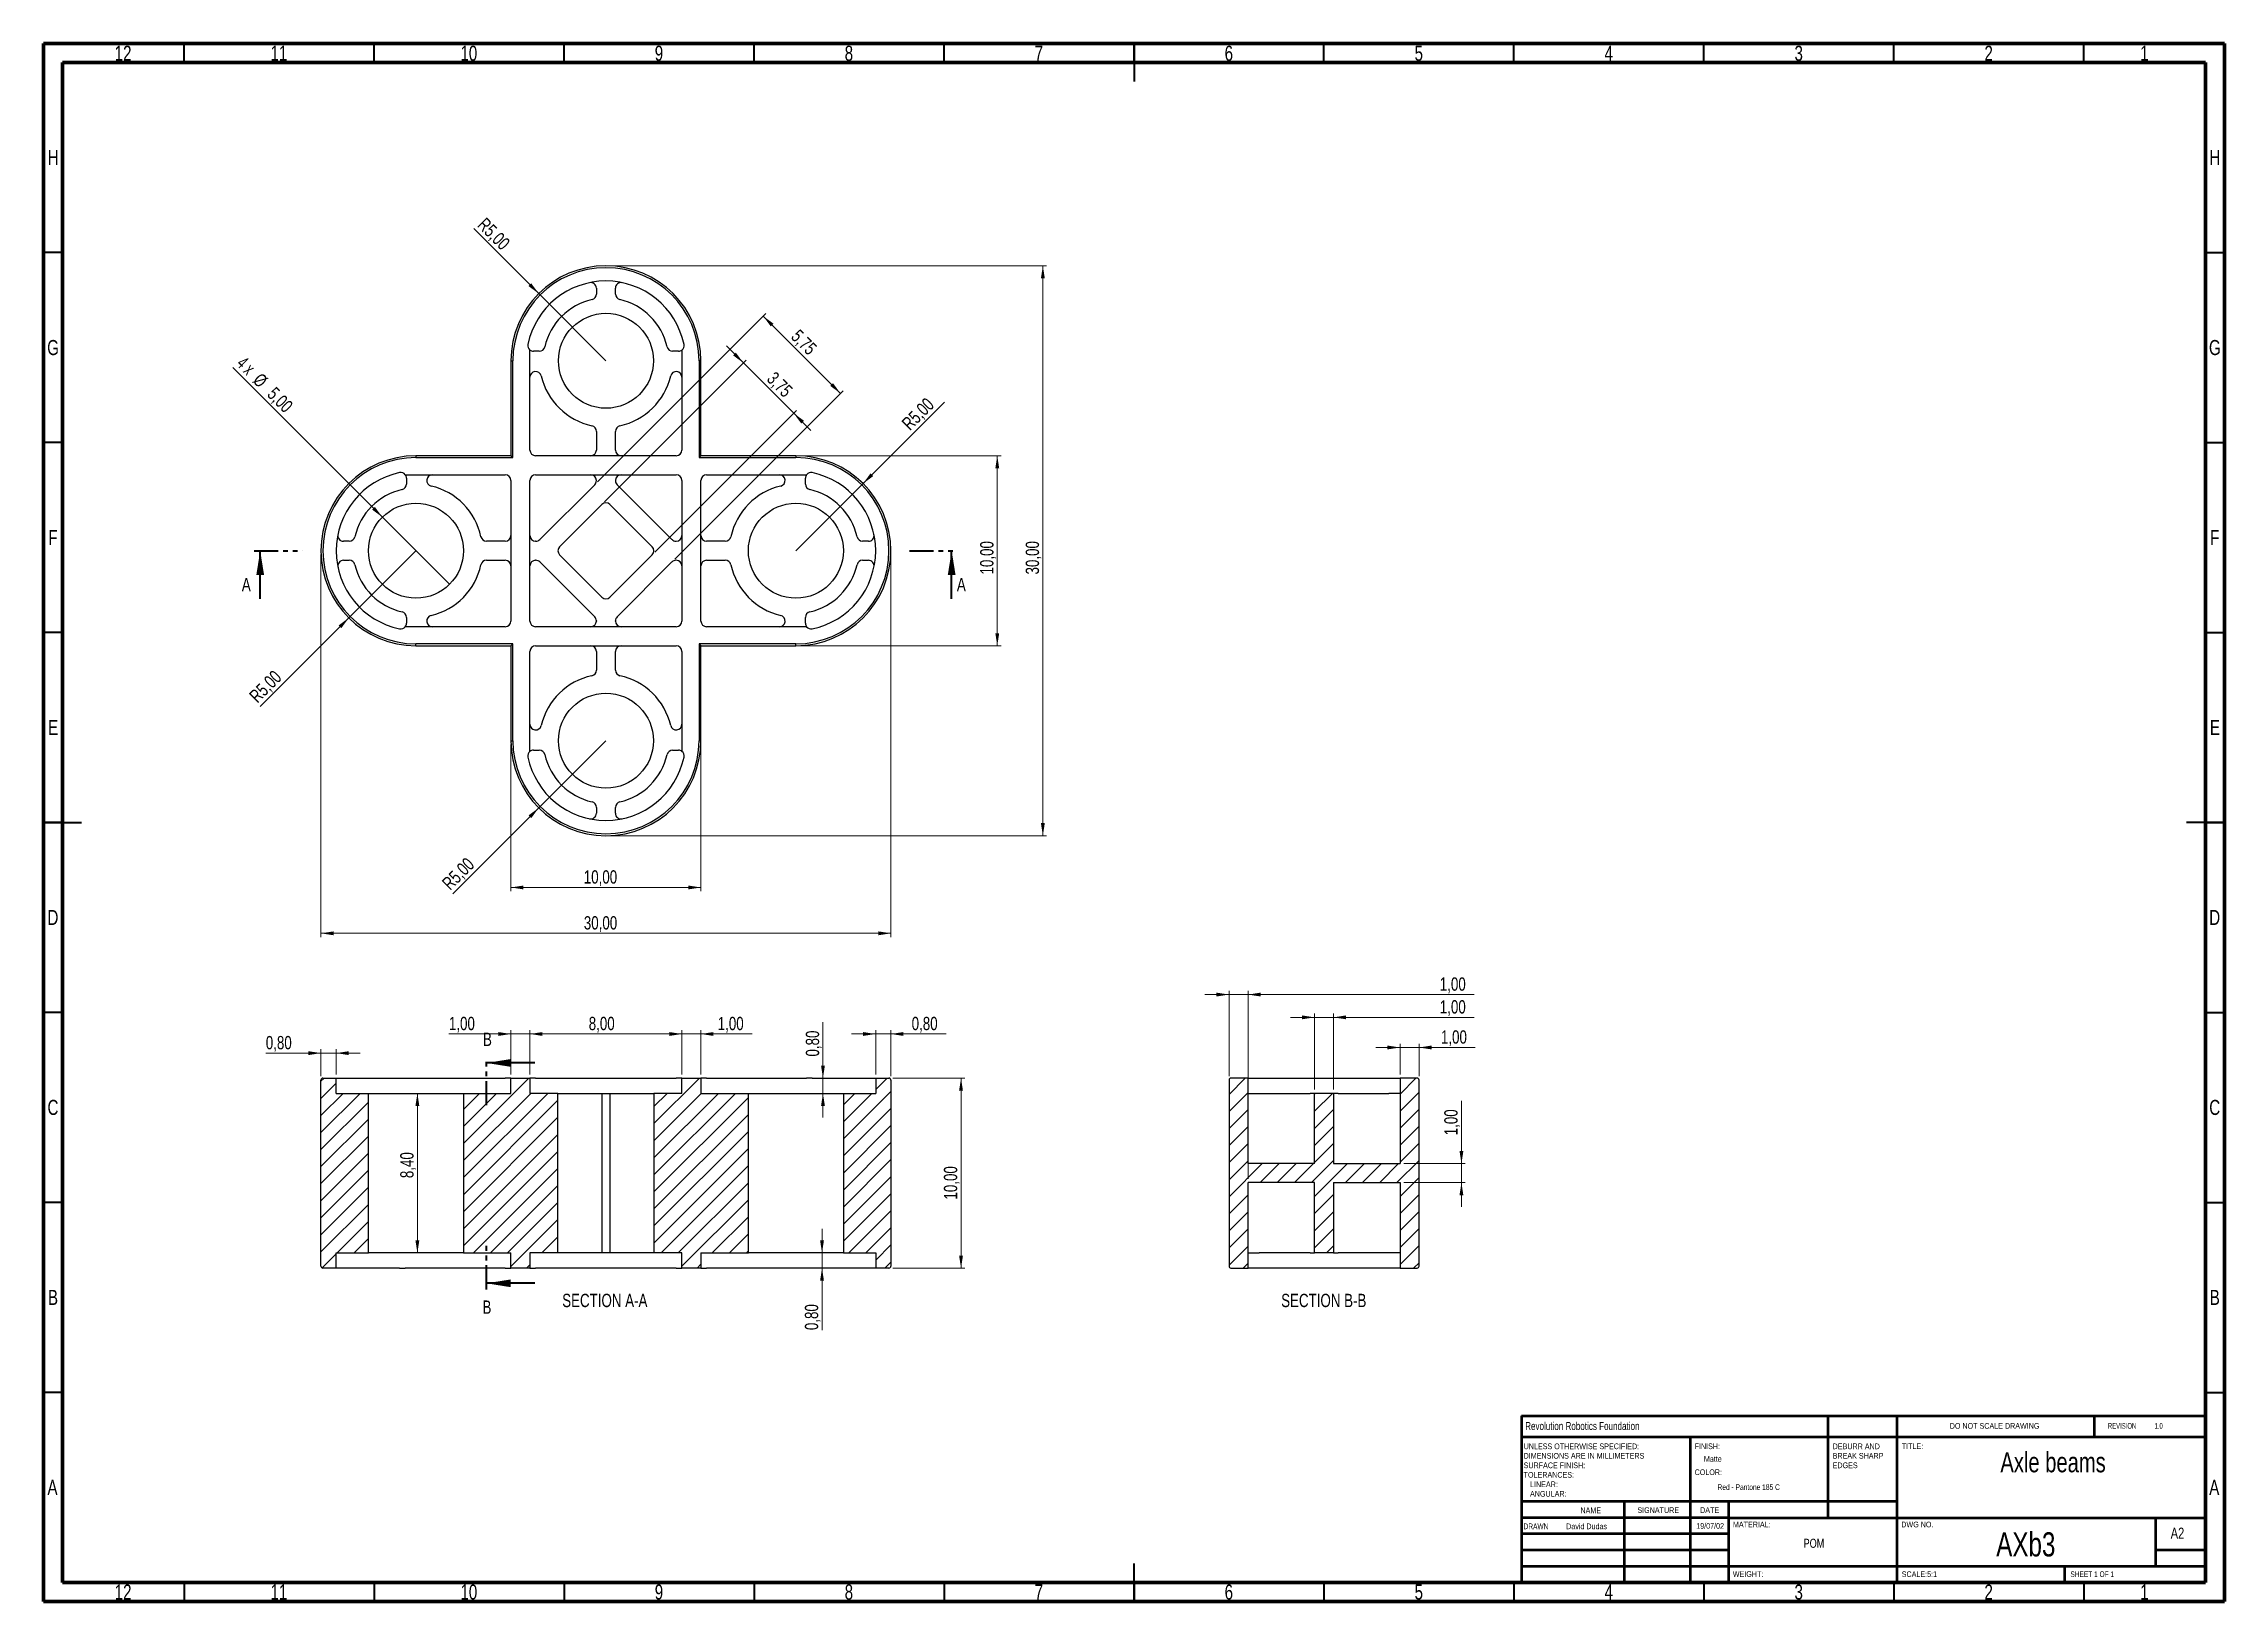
# Model space of a CAD drawing. Header units: millimetres. Extents: x 15 to 589, y 5 to 415.
import ezdxf

# ---------------------------------------------------------------- set-up
doc = ezdxf.new("R2010")
doc.units = ezdxf.units.MM
doc.linetypes.add('PHANTOM', pattern=[12.7, 6.35, -1.27, 1.27, -1.27, 1.27, -1.27])
doc.styles.add('SLDTEXTSTYLE0', font='TXT', dxfattribs={"width": 0.75})
doc.styles.add('SLDTEXTSTYLE1', font='TXT', dxfattribs={"width": 0.686449})
doc.styles.add('SLDTEXTSTYLE2', font='TXT', dxfattribs={"width": 0.625})
doc.styles.add('SLDTEXTSTYLE3', font='TXT', dxfattribs={"width": 0.6875})
doc.styles.add('SLDTEXTSTYLE4', font='TXT', dxfattribs={"width": 0.697368})
doc.styles.add('SLDTEXTSTYLE5', font='TXT', dxfattribs={"width": 0.666667})
doc.dimstyles.new('SLDDIMSTYLE0', dxfattribs={"dimtxt": 3.5, "dimasz": 3.302, "dimexe": 0, "dimexo": 0.0625, "dimgap": 0.875, "dimtad": 1, "dimlfac": 0.2, "dimrnd": 1e-09, "dimzin": 12, "dimdsep": 46, "dimtxsty": 'SLDTEXTSTYLE0', "dimsah": 1, "dimcen": 0.09, "dimadec": 0, "dimazin": 3, "dimtfac": 1, "dimtofl": 0, "dimtmove": 0, "dimatfit": 3, "dimfxl": 0, "dimfrac": 2, "dimtolj": 1, "dimtzin": 12, "dimarcsym": 0})
doc.dimstyles.new('SLDDIMSTYLE1', dxfattribs={"dimtxt": 3.5, "dimasz": 3.302, "dimexe": 0, "dimexo": 0.0625, "dimgap": 0.875, "dimtad": 1, "dimlfac": 0.2, "dimrnd": 1e-09, "dimzin": 12, "dimdsep": 46, "dimtxsty": 'SLDTEXTSTYLE0', "dimblk1": 'NONE', "dimsah": 1, "dimcen": 0, "dimadec": 0, "dimazin": 3, "dimtfac": 1, "dimtmove": 0, "dimatfit": 3, "dimldrblk": 'NONE', "dimfxl": 0, "dimfrac": 2, "dimtolj": 1, "dimtzin": 12, "dimarcsym": 0})
doc.dimstyles.new('SLDDIMSTYLE2', dxfattribs={"dimtxt": 3.5, "dimasz": 3.302, "dimexe": 0, "dimexo": 0.0625, "dimgap": 0.875, "dimtad": 1, "dimlfac": 0.2, "dimrnd": 1e-09, "dimzin": 12, "dimdsep": 46, "dimtxsty": 'SLDTEXTSTYLE0', "dimsah": 1, "dimcen": 0, "dimadec": 0, "dimazin": 3, "dimtfac": 1, "dimtofl": 0, "dimtmove": 0, "dimatfit": 3, "dimfxl": 0, "dimfrac": 2, "dimtolj": 1, "dimtzin": 12, "dimarcsym": 0})
doc.dimstyles.new('SLDDIMSTYLE3', dxfattribs={"dimtxt": 3.5, "dimasz": 3.302, "dimexe": 0, "dimexo": 0.0625, "dimgap": 0.875, "dimtad": 1, "dimlfac": 0.2, "dimrnd": 1e-09, "dimzin": 12, "dimdsep": 46, "dimtxsty": 'SLDTEXTSTYLE0', "dimsah": 1, "dimcen": 0.09, "dimadec": 0, "dimazin": 3, "dimtfac": 1, "dimtmove": 0, "dimatfit": 0, "dimfxl": 0, "dimfrac": 2, "dimtolj": 1, "dimtzin": 12, "dimarcsym": 0})
doc.dimstyles.new('SLDDIMSTYLE4', dxfattribs={"dimtxt": 3.5, "dimasz": 3.302, "dimexe": 0, "dimexo": 0.0625, "dimgap": 0.875, "dimtad": 1, "dimlfac": 0.2, "dimrnd": 1e-09, "dimdsep": 46, "dimtxsty": 'SLDTEXTSTYLE0', "dimsah": 1, "dimcen": 0.09, "dimadec": 0, "dimazin": 2, "dimtfac": 1, "dimtmove": 0, "dimatfit": 0, "dimfxl": 0, "dimfrac": 2, "dimtolj": 1, "dimtzin": 12, "dimarcsym": 0})

msp = doc.modelspace()

# ---------------------------------------------------------------- texts
at = {"color": 7, "linetype": 'Continuous', "lineweight": 0}
for s, insert, char_height, attachment_point, style in [('12', (35.92, 414.449), 3.9687, 2, 'SLDTEXTSTYLE0'), ('11', (76.92, 414.449), 3.9687, 2, 'SLDTEXTSTYLE0'), ('10', (126.92, 414.449), 3.9687, 2, 'SLDTEXTSTYLE0'), ('9', (176.96, 414.449), 3.969, 2, 'SLDTEXTSTYLE0'), ('8', (226.96, 414.449), 3.969, 2, 'SLDTEXTSTYLE0'), ('7', (276.96, 414.449), 3.969, 2, 'SLDTEXTSTYLE0'), ('6', (326.96, 414.449), 3.969, 2, 'SLDTEXTSTYLE0'), ('5', (376.96, 414.449), 3.969, 2, 'SLDTEXTSTYLE0'), ('4', (426.96, 414.449), 3.969, 2, 'SLDTEXTSTYLE0'), ('3', (476.96, 414.449), 3.969, 2, 'SLDTEXTSTYLE0'), ('2', (526.96, 414.449), 3.969, 2, 'SLDTEXTSTYLE0'), ('1', (567.96, 414.449), 3.969, 2, 'SLDTEXTSTYLE0'), ('H', (17.49, 386.993), 3.969, 2, 'SLDTEXTSTYLE0'), ('H', (586.49, 386.993), 3.969, 2, 'SLDTEXTSTYLE0'), ('G', (17.487, 336.993), 3.969, 2, 'SLDTEXTSTYLE0'), ('G', (586.487, 336.993), 3.969, 2, 'SLDTEXTSTYLE0'), ('F', (17.458, 286.993), 3.969, 2, 'SLDTEXTSTYLE0'), ('F', (586.458, 286.993), 3.969, 2, 'SLDTEXTSTYLE0'), ('E', (17.508, 236.993), 3.969, 2, 'SLDTEXTSTYLE0'), ('E', (586.508, 236.993), 3.969, 2, 'SLDTEXTSTYLE0'), ('D', (17.453, 186.993), 3.969, 2, 'SLDTEXTSTYLE0'), ('D', (586.453, 186.993), 3.969, 2, 'SLDTEXTSTYLE0'), ('C', (17.459, 136.993), 3.969, 2, 'SLDTEXTSTYLE0'), ('C', (586.459, 136.993), 3.969, 2, 'SLDTEXTSTYLE0'), ('B', (17.471, 86.993), 3.969, 2, 'SLDTEXTSTYLE0'), ('B', (586.471, 86.993), 3.969, 2, 'SLDTEXTSTYLE0'), ('SECTION A-A', (162.714, 85.951), 3.5, 2, 'SLDTEXTSTYLE0'), ('SECTION B-B', (351.95, 85.951), 3.5, 2, 'SLDTEXTSTYLE0'), ('Revolution Robotics Foundation', (404.963, 52.212), 2.11667, 1, 'SLDTEXTSTYLE0'), ('DO NOT SCALE DRAWING', (516.715, 51.937), 1.5, 1, 'SLDTEXTSTYLE0'), ('REVISION           1.0', (558.327, 51.937), 1.5, 1, 'SLDTEXTSTYLE2'), ('FINISH:', (449.564, 46.566), 1.5, 1, 'SLDTEXTSTYLE0'), ('TITLE:', (504.09, 46.576), 1.5, 1, 'SLDTEXTSTYLE0'), ('Matte', (452.005, 43.238), 1.4986, 1, 'SLDTEXTSTYLE0'), ('Axle beams', (543.906, 44.266), 5.2917, 2, 'SLDTEXTSTYLE0'), ('A', (17.34, 36.993), 3.969, 2, 'SLDTEXTSTYLE0'), ('COLOR:', (449.564, 39.742), 1.5, 1, 'SLDTEXTSTYLE0'), ('Red - Pantone 185 C', (463.792, 35.826), 1.4986, 2, 'SLDTEXTSTYLE4'), ('A', (586.34, 36.993), 3.969, 2, 'SLDTEXTSTYLE0'), ('NAME', (419.506, 29.716), 1.5, 1, 'SLDTEXTSTYLE0'), ('SIGNATURE', (434.494, 29.776), 1.5, 1, 'SLDTEXTSTYLE0'), ('DATE', (451.008, 29.776), 1.5, 1, 'SLDTEXTSTYLE0'), ('DRAWN', (404.554, 25.505), 1.5, 1, 'SLDTEXTSTYLE1'), ('David Dudas', (421.125, 25.503), 1.4986, 2, 'SLDTEXTSTYLE0'), ('19/07/02', (453.647, 25.603), 1.4986, 2, 'SLDTEXTSTYLE0'), ('MATERIAL:', (459.646, 25.986), 1.5, 1, 'SLDTEXTSTYLE0'), ('DWG NO.', (503.953, 25.986), 1.5, 1, 'SLDTEXTSTYLE0'), ('AXb3', (536.736, 23.181), 6.35, 2, 'SLDTEXTSTYLE0'), ('A2', (574.871, 24.406), 2.9104, 1, 'SLDTEXTSTYLE0'), ('POM', (480.966, 21.486), 2.3813, 2, 'SLDTEXTSTYLE0'), ('WEIGHT:', (459.618, 12.949), 1.4986, 1, 'SLDTEXTSTYLE0'), ('SCALE:5:1', (504.074, 12.9), 1.5, 1, 'SLDTEXTSTYLE0'), ('SHEET 1 OF 1', (548.478, 12.9), 1.5, 1, 'SLDTEXTSTYLE3'), ('12', (35.92, 9.449), 3.9687, 2, 'SLDTEXTSTYLE0'), ('11', (76.92, 9.449), 3.9687, 2, 'SLDTEXTSTYLE0'), ('10', (126.92, 9.449), 3.9687, 2, 'SLDTEXTSTYLE0'), ('9', (176.96, 9.449), 3.969, 2, 'SLDTEXTSTYLE0'), ('8', (226.96, 9.449), 3.969, 2, 'SLDTEXTSTYLE0'), ('7', (276.96, 9.449), 3.969, 2, 'SLDTEXTSTYLE0'), ('6', (326.96, 9.449), 3.969, 2, 'SLDTEXTSTYLE0'), ('5', (376.96, 9.449), 3.969, 2, 'SLDTEXTSTYLE0'), ('4', (426.96, 9.449), 3.969, 2, 'SLDTEXTSTYLE0'), ('3', (476.96, 9.449), 3.969, 2, 'SLDTEXTSTYLE0'), ('2', (526.96, 9.449), 3.969, 2, 'SLDTEXTSTYLE0'), ('1', (567.96, 9.449), 3.969, 2, 'SLDTEXTSTYLE0')]:
    msp.add_mtext(s, dxfattribs=dict(at, insert=insert, char_height=char_height, attachment_point=attachment_point, style=style))
at = {"color": 7, "linetype": 'Continuous', "char_height": 3.5, "attachment_point": 1, "style": 'SLDTEXTSTYLE0'}
for s, insert in [('A', (67.178, 274.382)), ('A', (255.387, 274.382)), ('B', (130.654, 154.674)), ('B', (130.52, 84.194))]:
    msp.add_mtext(s, dxfattribs=dict(at, insert=insert))

# ---------------------------------------------------------------- blocks, each defined once
blk = doc.blocks.new('SW_NOTE_0')
at = {"color": 0, "linetype": 'Continuous', "lineweight": 0, "char_height": 1.5, "attachment_point": 1, "style": 'SLDTEXTSTYLE0'}
for s, insert in [('UNLESS OTHERWISE SPECIFIED:', (0, 1.93)), ('TOLERANCES:', (0, -5.57)), ('SURFACE FINISH:', (0, -3.07)), ('DIMENSIONS ARE IN MILLIMETERS', (0, -0.57)), ('ANGULAR:', (1.69, -10.57)), ('LINEAR:', (1.69, -8.07))]:
    blk.add_mtext(s, dxfattribs=dict(at, insert=insert))
blk = doc.blocks.new('SW_NOTE_0_1')
at = {"color": 0, "linetype": 'Continuous', "lineweight": 0, "char_height": 1.5, "attachment_point": 1, "style": 'SLDTEXTSTYLE0'}
for s, insert in [('DEBURR AND', (0, 1.93)), ('BREAK SHARP', (0, -0.57)), ('EDGES', (0, -3.07))]:
    blk.add_mtext(s, dxfattribs=dict(at, insert=insert))
blk = doc.blocks.new('_D')
at = {"color": 7, "linetype": 'Continuous', "lineweight": 0}
for p, q in [((164.01, 356.53), (279.01, 356.53)), ((278.01, 356.53), (278.01, 206.53)), ((164.01, 206.53), (279.01, 206.53))]:
    blk.add_line(p, q, dxfattribs=at)
at = {"color": 7, "linetype": 'Continuous', "lineweight": 18}
for points in [[(278.01, 356.53), (277.5, 353.22), (278.52, 353.22)], [(278.01, 206.53), (278.52, 209.83), (277.5, 209.83)]]:
    blk.add_solid(points, dxfattribs=at)
at = {"color": 7, "linetype": 'Continuous', "lineweight": 18, "insert": (273.5, 275.28), "char_height": 3.5, "attachment_point": 1, "rotation": 90, "style": 'SLDTEXTSTYLE0'}
blk.add_mtext('30,00', dxfattribs=at)
blk = doc.blocks.new('_D_1')
at = {"color": 7, "linetype": 'Continuous', "lineweight": 0}
for p, q in [((88.01, 280.53), (88.01, 179.83)), ((238.01, 280.53), (238.01, 179.83)), ((88.01, 180.83), (238.01, 180.83))]:
    blk.add_line(p, q, dxfattribs=at)
at = {"color": 7, "linetype": 'Continuous', "lineweight": 18}
for points in [[(88.01, 180.83), (91.31, 180.32), (91.31, 181.34)], [(238.01, 180.83), (234.71, 181.34), (234.71, 180.32)]]:
    blk.add_solid(points, dxfattribs=at)
at = {"color": 7, "linetype": 'Continuous', "lineweight": 18, "insert": (157.19, 185.34), "char_height": 3.5, "attachment_point": 1, "style": 'SLDTEXTSTYLE0'}
blk.add_mtext('30,00', dxfattribs=at)
blk = doc.blocks.new('_D_2')
at = {"color": 7, "linetype": 'Continuous', "lineweight": 0}
for p, q in [((214.01, 306.53), (267.01, 306.53)), ((266.01, 306.53), (266.01, 256.53)), ((214.01, 256.53), (267.01, 256.53))]:
    blk.add_line(p, q, dxfattribs=at)
at = {"color": 7, "linetype": 'Continuous', "lineweight": 18}
for points in [[(266.01, 306.53), (265.5, 303.22), (266.52, 303.22)], [(266.01, 256.53), (266.52, 259.83), (265.5, 259.83)]]:
    blk.add_solid(points, dxfattribs=at)
at = {"color": 7, "linetype": 'Continuous', "lineweight": 18, "insert": (261.5, 275.28), "char_height": 3.5, "attachment_point": 1, "rotation": 90, "style": 'SLDTEXTSTYLE0'}
blk.add_mtext('10,00', dxfattribs=at)
blk = doc.blocks.new('_D_3')
at = {"color": 7, "linetype": 'Continuous', "lineweight": 0}
for p, q in [((138.01, 230.53), (138.01, 191.9)), ((188.01, 230.53), (188.01, 191.9)), ((138.01, 192.9), (188.01, 192.9))]:
    blk.add_line(p, q, dxfattribs=at)
at = {"color": 7, "linetype": 'Continuous', "lineweight": 18}
for points in [[(138.01, 192.9), (141.31, 192.4), (141.31, 193.41)], [(188.01, 192.9), (184.71, 193.41), (184.71, 192.4)]]:
    blk.add_solid(points, dxfattribs=at)
at = {"color": 7, "linetype": 'Continuous', "lineweight": 18, "insert": (157.18, 197.42), "char_height": 3.5, "attachment_point": 1, "style": 'SLDTEXTSTYLE0'}
blk.add_mtext('10,00', dxfattribs=at)
blk = doc.blocks.new('_D_4')
at = {"color": 7, "linetype": 'Continuous', "lineweight": 0}
for q in [(64.8, 329.73), (121.85, 272.69)]:
    blk.add_line((104.17, 290.36), q, dxfattribs=at)
at = {"color": 7, "linetype": 'Continuous', "lineweight": 18}
blk.add_solid([(104.17, 290.36), (102.19, 293.06), (101.47, 292.34)], dxfattribs=at)
at = {"color": 7, "linetype": 'Continuous', "lineweight": 18, "char_height": 3.5, "attachment_point": 1, "rotation": 315}
for s, insert, style in [('4 x', (68.03, 332.95), 'SLDTEXTSTYLE5'), ('%%c', (72.32, 328.59), 'SLDTEXTSTYLE0'), ('5,00', (76.09, 324.89), 'SLDTEXTSTYLE0')]:
    blk.add_mtext(s, dxfattribs=dict(at, insert=insert, style=style))
blk = doc.blocks.new('_None')
blk = doc.blocks.new('_D_5')
at = {"color": 7, "linetype": 'Continuous', "lineweight": 0}
for q in [(128.23, 366.3), (163.01, 331.53)]:
    blk.add_line((145.33, 349.2), q, dxfattribs=at)
at = {"color": 7, "linetype": 'Continuous', "lineweight": 18}
blk.add_solid([(145.33, 349.2), (143.35, 351.9), (142.64, 351.18)], dxfattribs=at)
at = {"color": 7, "linetype": 'Continuous', "lineweight": 18, "insert": (131.42, 369.49), "char_height": 3.5, "attachment_point": 1, "rotation": 315, "style": 'SLDTEXTSTYLE0'}
blk.add_mtext('R5,00', dxfattribs=at)
blk = doc.blocks.new('_D_6')
at = {"color": 7, "linetype": 'Continuous', "lineweight": 0}
for q in [(113.01, 281.53), (72.01, 240.53)]:
    blk.add_line((95.33, 263.85), q, dxfattribs=at)
at = {"color": 7, "linetype": 'Continuous', "lineweight": 18}
blk.add_solid([(95.33, 263.85), (92.64, 261.87), (93.35, 261.15)], dxfattribs=at)
at = {"color": 7, "linetype": 'Continuous', "lineweight": 18, "insert": (68.82, 243.72), "char_height": 3.5, "attachment_point": 1, "rotation": 45, "style": 'SLDTEXTSTYLE0'}
blk.add_mtext('R5,00', dxfattribs=at)
blk = doc.blocks.new('_D_7')
at = {"color": 7, "linetype": 'Continuous', "lineweight": 0}
for q in [(163.01, 231.53), (122.74, 191.26)]:
    blk.add_line((145.33, 213.85), q, dxfattribs=at)
at = {"color": 7, "linetype": 'Continuous', "lineweight": 18}
blk.add_solid([(145.33, 213.85), (142.64, 211.87), (143.35, 211.15)], dxfattribs=at)
at = {"color": 7, "linetype": 'Continuous', "lineweight": 18, "insert": (119.55, 194.44), "char_height": 3.5, "attachment_point": 1, "rotation": 45, "style": 'SLDTEXTSTYLE0'}
blk.add_mtext('R5,00', dxfattribs=at)
blk = doc.blocks.new('_D_8')
at = {"color": 7, "linetype": 'Continuous', "lineweight": 0}
for q in [(252.15, 320.67), (213.01, 281.53)]:
    blk.add_line((230.68, 299.2), q, dxfattribs=at)
at = {"color": 7, "linetype": 'Continuous', "lineweight": 18}
blk.add_solid([(230.68, 299.2), (233.38, 301.18), (232.66, 301.9)], dxfattribs=at)
at = {"color": 7, "linetype": 'Continuous', "lineweight": 18, "insert": (240.56, 315.46), "char_height": 3.5, "attachment_point": 1, "rotation": 45, "style": 'SLDTEXTSTYLE0'}
blk.add_mtext('R5,00', dxfattribs=at)
blk = doc.blocks.new('_D_9')
at = {"color": 7, "linetype": 'Continuous', "lineweight": 0}
for p, q in [((199.19, 330.96), (194.7, 335.45)), ((162.65, 294.43), (199.89, 331.67)), ((199.19, 330.96), (212.44, 317.7)), ((175.91, 281.17), (213.15, 318.41)), ((212.44, 317.7), (216.93, 313.21))]:
    blk.add_line(p, q, dxfattribs=at)
at = {"color": 7, "linetype": 'Continuous', "lineweight": 18}
for points in [[(199.19, 330.96), (197.21, 333.66), (196.49, 332.94)], [(212.44, 317.7), (214.42, 315.01), (215.14, 315.73)]]:
    blk.add_solid(points, dxfattribs=at)
at = {"color": 7, "linetype": 'Continuous', "lineweight": 18, "insert": (207.59, 328.94), "char_height": 3.5, "attachment_point": 1, "rotation": 315, "style": 'SLDTEXTSTYLE0'}
blk.add_mtext('3,75', dxfattribs=at)
blk = doc.blocks.new('_D_10')
at = {"color": 7, "linetype": 'Continuous', "lineweight": 0}
for p, q in [((160.77, 299.62), (205.12, 343.97)), ((204.42, 343.26), (224.75, 322.94)), ((181.1, 279.29), (225.45, 323.64))]:
    blk.add_line(p, q, dxfattribs=at)
at = {"color": 7, "linetype": 'Continuous', "lineweight": 18}
for points in [[(204.42, 343.26), (206.39, 340.57), (207.11, 341.29)], [(224.75, 322.94), (222.77, 325.63), (222.05, 324.91)]]:
    blk.add_solid(points, dxfattribs=at)
at = {"color": 7, "linetype": 'Continuous', "lineweight": 18, "insert": (213.98, 340.08), "char_height": 3.5, "attachment_point": 1, "rotation": 315, "style": 'SLDTEXTSTYLE0'}
blk.add_mtext('5,75', dxfattribs=at)
blk = doc.blocks.new('_D_11')
at = {"color": 7, "linetype": 'Continuous', "lineweight": 0}
for p, q in [((238.51, 142.71), (257.47, 142.71)), ((256.47, 142.71), (256.47, 92.71)), ((238.51, 92.71), (257.47, 92.71))]:
    blk.add_line(p, q, dxfattribs=at)
at = {"color": 7, "linetype": 'Continuous', "lineweight": 18}
for points in [[(256.47, 142.71), (255.96, 139.41), (256.98, 139.41)], [(256.47, 92.71), (256.98, 96.02), (255.96, 96.02)]]:
    blk.add_solid(points, dxfattribs=at)
at = {"color": 7, "linetype": 'Continuous', "lineweight": 18, "insert": (251.96, 110.76), "char_height": 3.5, "attachment_point": 1, "rotation": 90, "style": 'SLDTEXTSTYLE0'}
blk.add_mtext('10,00', dxfattribs=at)
blk = doc.blocks.new('_D_12')
at = {"color": 7, "linetype": 'Continuous', "lineweight": 0}
for p, q in [((220.13, 142.71), (220.13, 157.46)), ((216.82, 142.71), (221.13, 142.71)), ((220.13, 142.71), (220.13, 138.71)), ((220.13, 138.71), (220.13, 132.36))]:
    blk.add_line(p, q, dxfattribs=at)
at = {"color": 7, "linetype": 'Continuous', "lineweight": 18}
for points in [[(220.13, 142.71), (220.64, 146.02), (219.63, 146.02)], [(220.13, 138.71), (219.63, 135.41), (220.64, 135.41)]]:
    blk.add_solid(points, dxfattribs=at)
at = {"color": 7, "linetype": 'Continuous', "lineweight": 18, "insert": (215.62, 148.4), "char_height": 3.5, "attachment_point": 1, "rotation": 90, "style": 'SLDTEXTSTYLE0'}
blk.add_mtext('0,80', dxfattribs=at)
blk = doc.blocks.new('_D_13')
at = {"color": 7, "linetype": 'Continuous', "lineweight": 0}
for p, q in [((219.88, 96.71), (219.88, 103.06)), ((219.88, 96.71), (219.88, 92.71)), ((219.88, 92.71), (219.88, 76.4))]:
    blk.add_line(p, q, dxfattribs=at)
at = {"color": 7, "linetype": 'Continuous', "lineweight": 18}
for points in [[(219.88, 96.71), (220.39, 100.02), (219.38, 100.02)], [(219.88, 92.71), (219.38, 89.41), (220.39, 89.41)]]:
    blk.add_solid(points, dxfattribs=at)
at = {"color": 7, "linetype": 'Continuous', "lineweight": 18, "insert": (215.37, 76.4), "char_height": 3.5, "attachment_point": 1, "rotation": 90, "style": 'SLDTEXTSTYLE0'}
blk.add_mtext('0,80', dxfattribs=at)
blk = doc.blocks.new('_D_14')
at = {"color": 7, "linetype": 'Continuous', "lineweight": 0}
for p, q in [((101.51, 138.71), (114.38, 138.71)), ((113.38, 96.71), (113.38, 138.71)), ((101.51, 96.71), (114.38, 96.71))]:
    blk.add_line(p, q, dxfattribs=at)
at = {"color": 7, "linetype": 'Continuous', "lineweight": 18}
for points in [[(113.38, 138.71), (112.87, 135.41), (113.89, 135.41)], [(113.38, 96.71), (113.89, 100.02), (112.87, 100.02)]]:
    blk.add_solid(points, dxfattribs=at)
at = {"color": 7, "linetype": 'Continuous', "lineweight": 18, "insert": (108.87, 116.4), "char_height": 3.5, "attachment_point": 1, "rotation": 90, "style": 'SLDTEXTSTYLE0'}
blk.add_mtext('8,40', dxfattribs=at)
blk = doc.blocks.new('_D_15')
at = {"color": 7, "linetype": 'Continuous', "lineweight": 0}
for p, q in [((88.01, 149.3), (73.48, 149.3)), ((88.01, 143.21), (88.01, 150.3)), ((88.01, 149.3), (92.01, 149.3)), ((92.01, 143.71), (92.01, 150.3)), ((92.01, 149.3), (98.36, 149.3))]:
    blk.add_line(p, q, dxfattribs=at)
at = {"color": 7, "linetype": 'Continuous', "lineweight": 18}
for points in [[(88.01, 149.3), (84.71, 149.8), (84.71, 148.79)], [(92.01, 149.3), (95.31, 148.79), (95.31, 149.8)]]:
    blk.add_solid(points, dxfattribs=at)
at = {"color": 7, "linetype": 'Continuous', "lineweight": 18, "insert": (73.48, 153.81), "char_height": 3.5, "attachment_point": 1, "style": 'SLDTEXTSTYLE0'}
blk.add_mtext('0,80', dxfattribs=at)
blk = doc.blocks.new('_D_16')
at = {"color": 7, "linetype": 'Continuous', "lineweight": 0}
for p, q in [((143.01, 143.71), (143.01, 155.34)), ((183.01, 143.71), (183.01, 155.34)), ((143.01, 154.34), (183.01, 154.34))]:
    blk.add_line(p, q, dxfattribs=at)
at = {"color": 7, "linetype": 'Continuous', "lineweight": 18}
for points in [[(143.01, 154.34), (146.31, 153.83), (146.31, 154.84)], [(183.01, 154.34), (179.71, 154.84), (179.71, 153.83)]]:
    blk.add_solid(points, dxfattribs=at)
at = {"color": 7, "linetype": 'Continuous', "lineweight": 18, "insert": (158.48, 158.85), "char_height": 3.5, "attachment_point": 1, "style": 'SLDTEXTSTYLE0'}
blk.add_mtext('8,00', dxfattribs=at)
blk = doc.blocks.new('_D_17')
at = {"color": 7, "linetype": 'Continuous', "lineweight": 0}
for p, q in [((138.01, 143.71), (138.01, 155.34)), ((143.01, 143.71), (143.01, 155.34)), ((138.01, 154.34), (121.68, 154.34)), ((138.01, 154.34), (143.01, 154.34)), ((143.01, 154.34), (149.36, 154.34))]:
    blk.add_line(p, q, dxfattribs=at)
at = {"color": 7, "linetype": 'Continuous', "lineweight": 18}
for points in [[(138.01, 154.34), (134.71, 154.84), (134.71, 153.83)], [(143.01, 154.34), (146.31, 153.83), (146.31, 154.84)]]:
    blk.add_solid(points, dxfattribs=at)
at = {"color": 7, "linetype": 'Continuous', "lineweight": 18, "insert": (121.68, 158.85), "char_height": 3.5, "attachment_point": 1, "style": 'SLDTEXTSTYLE0'}
blk.add_mtext('1,00', dxfattribs=at)
blk = doc.blocks.new('_D_18')
at = {"color": 7, "linetype": 'Continuous', "lineweight": 0}
for p, q in [((183.01, 143.71), (183.01, 155.34)), ((188.01, 143.71), (188.01, 155.34)), ((183.01, 154.34), (176.66, 154.34)), ((183.01, 154.34), (188.01, 154.34)), ((188.01, 154.34), (201.48, 154.34))]:
    blk.add_line(p, q, dxfattribs=at)
at = {"color": 7, "linetype": 'Continuous', "lineweight": 18}
for points in [[(183.01, 154.34), (179.71, 154.84), (179.71, 153.83)], [(188.01, 154.34), (191.31, 153.83), (191.31, 154.84)]]:
    blk.add_solid(points, dxfattribs=at)
at = {"color": 7, "linetype": 'Continuous', "lineweight": 18, "insert": (192.43, 158.85), "char_height": 3.5, "attachment_point": 1, "style": 'SLDTEXTSTYLE0'}
blk.add_mtext('1,00', dxfattribs=at)
blk = doc.blocks.new('_D_19')
at = {"color": 7, "linetype": 'Continuous', "lineweight": 0}
for p, q in [((234.01, 143.71), (234.01, 155.34)), ((238.01, 143.21), (238.01, 155.34)), ((234.01, 154.34), (227.66, 154.34)), ((234.01, 154.34), (238.01, 154.34)), ((238.01, 154.34), (252.53, 154.34))]:
    blk.add_line(p, q, dxfattribs=at)
at = {"color": 7, "linetype": 'Continuous', "lineweight": 18}
for points in [[(234.01, 154.34), (230.71, 154.84), (230.71, 153.83)], [(238.01, 154.34), (241.31, 153.83), (241.31, 154.84)]]:
    blk.add_solid(points, dxfattribs=at)
at = {"color": 7, "linetype": 'Continuous', "lineweight": 18, "insert": (243.48, 158.85), "char_height": 3.5, "attachment_point": 1, "style": 'SLDTEXTSTYLE0'}
blk.add_mtext('0,80', dxfattribs=at)
blk = doc.blocks.new('_D_20')
at = {"color": 7, "linetype": 'Continuous', "lineweight": 0}
for p, q in [((372.02, 150.78), (365.67, 150.78)), ((372.02, 143.71), (372.02, 151.78)), ((372.02, 150.78), (377.02, 150.78)), ((377.02, 143.21), (377.02, 151.78)), ((377.02, 150.78), (391.84, 150.78))]:
    blk.add_line(p, q, dxfattribs=at)
at = {"color": 7, "linetype": 'Continuous', "lineweight": 18}
for points in [[(372.02, 150.78), (368.71, 151.29), (368.71, 150.28)], [(377.02, 150.78), (380.32, 150.28), (380.32, 151.29)]]:
    blk.add_solid(points, dxfattribs=at)
at = {"color": 7, "linetype": 'Continuous', "lineweight": 18, "insert": (382.79, 155.3), "char_height": 3.5, "attachment_point": 1, "style": 'SLDTEXTSTYLE0'}
blk.add_mtext('1,00', dxfattribs=at)
blk = doc.blocks.new('_D_21')
at = {"color": 7, "linetype": 'Continuous', "lineweight": 0}
for p, q in [((349.52, 158.71), (343.17, 158.71)), ((349.52, 139.71), (349.52, 159.71)), ((349.52, 158.71), (354.52, 158.71)), ((354.52, 139.71), (354.52, 159.71)), ((354.52, 158.71), (391.54, 158.71))]:
    blk.add_line(p, q, dxfattribs=at)
at = {"color": 7, "linetype": 'Continuous', "lineweight": 18}
for points in [[(349.52, 158.71), (346.21, 159.22), (346.21, 158.21)], [(354.52, 158.71), (357.82, 158.21), (357.82, 159.22)]]:
    blk.add_solid(points, dxfattribs=at)
at = {"color": 7, "linetype": 'Continuous', "lineweight": 18, "insert": (382.49, 163.23), "char_height": 3.5, "attachment_point": 1, "style": 'SLDTEXTSTYLE0'}
blk.add_mtext('1,00', dxfattribs=at)
blk = doc.blocks.new('_D_22')
at = {"color": 7, "linetype": 'Continuous', "lineweight": 0}
for p, q in [((327.02, 164.71), (320.67, 164.71)), ((327.02, 143.21), (327.02, 165.71)), ((327.02, 164.71), (332.02, 164.71)), ((332.02, 116.21), (332.02, 165.71)), ((332.02, 164.71), (391.54, 164.71))]:
    blk.add_line(p, q, dxfattribs=at)
at = {"color": 7, "linetype": 'Continuous', "lineweight": 18}
for points in [[(327.02, 164.71), (323.71, 165.22), (323.71, 164.21)], [(332.02, 164.71), (335.32, 164.21), (335.32, 165.22)]]:
    blk.add_solid(points, dxfattribs=at)
at = {"color": 7, "linetype": 'Continuous', "lineweight": 18, "insert": (382.49, 169.23), "char_height": 3.5, "attachment_point": 1, "style": 'SLDTEXTSTYLE0'}
blk.add_mtext('1,00', dxfattribs=at)
blk = doc.blocks.new('_D_23')
at = {"color": 7, "linetype": 'Continuous', "lineweight": 0}
for p, q in [((388.19, 120.21), (388.19, 136.73)), ((373.02, 120.21), (389.19, 120.21)), ((373.02, 115.21), (389.19, 115.21)), ((388.19, 120.21), (388.19, 115.21)), ((388.19, 115.21), (388.19, 108.86))]:
    blk.add_line(p, q, dxfattribs=at)
at = {"color": 7, "linetype": 'Continuous', "lineweight": 18}
for points in [[(388.19, 120.21), (388.69, 123.52), (387.68, 123.52)], [(388.19, 115.21), (387.68, 111.91), (388.69, 111.91)]]:
    blk.add_solid(points, dxfattribs=at)
at = {"color": 7, "linetype": 'Continuous', "lineweight": 18, "insert": (383.67, 127.68), "char_height": 3.5, "attachment_point": 1, "rotation": 90, "style": 'SLDTEXTSTYLE0'}
blk.add_mtext('1,00', dxfattribs=at)

# ---------------------------------------------------------------- dimensions: what is measured, and where the dimension line sits
at = {"color": 7, "linetype": 'Continuous', "lineweight": 18}
for center, mpoint, picture, middle in [((163.007, 331.526), (145.329, 349.203), '_D_5', (132.369, 362.164)), ((213.007, 281.526), (230.685, 299.203), '_D_8', (248.007, 316.526)), ((113.007, 281.526), (95.329, 263.848), '_D_6', (76.159, 244.678)), ((163.007, 231.526), (145.329, 213.848), '_D_7', (126.885, 195.404))]:
    dim = msp.add_radius_dim(center=center, mpoint=mpoint, dimstyle='SLDDIMSTYLE2', dxfattribs=at)
    dim.commit()
    dim.dimension.update_dxf_attribs({"geometry": picture, "text_midpoint": middle, "dimtype": 164})
for base, p1, p2, angle, dimstyle, picture, middle in [((278.007, 206.526), (163.007, 356.526), (163.007, 206.526), 90, 'SLDDIMSTYLE0', '_D', (278.007, 281.103)), ((224.746, 322.935), (160.068, 298.916), (180.397, 278.586), 315, 'SLDDIMSTYLE0', '_D_10', (213.991, 333.69)), ((212.444, 317.705), (161.946, 293.723), (175.205, 280.465), 315, 'SLDDIMSTYLE3', '_D_9', (207.604, 322.546)), ((266.007, 256.526), (213.007, 306.526), (213.007, 256.526), 90, 'SLDDIMSTYLE0', '_D_2', (266.007, 281.103)), ((220.134, 138.715), (215.818, 142.715), (230.557, 138.715), 90, 'SLDDIMSTYLE4', '_D_12', (220.134, 152.93)), ((113.383, 138.715), (100.507, 96.715), (100.507, 138.715), 90, 'SLDDIMSTYLE0', '_D_14', (113.383, 120.929)), ((256.47, 92.715), (237.507, 142.715), (237.507, 92.715), 90, 'SLDDIMSTYLE0', '_D_11', (256.47, 116.574)), ((388.186, 115.215), (372.017, 120.215), (372.017, 115.215), 90, 'SLDDIMSTYLE3', '_D_23', (388.186, 132.204)), ((219.884, 92.715), (230.557, 96.715), (213.007, 92.715), 90, 'SLDDIMSTYLE4', '_D_13', (219.884, 80.929))]:
    dim = msp.add_linear_dim(base=base, p1=p1, p2=p2, angle=angle, dimstyle=dimstyle, dxfattribs=at)
    dim.commit()
    dim.dimension.update_dxf_attribs({"geometry": picture, "text_midpoint": middle, "dimtype": 160})
dim = msp.add_diameter_dim_2p(p1=(121.846, 272.687), p2=(104.168, 290.365), text='4 x<>', dimstyle='SLDDIMSTYLE1', dxfattribs=at)
dim.commit()
dim.dimension.update_dxf_attribs({"geometry": '_D_4', "text_midpoint": (71.987, 322.546), "dimtype": 163})
for base, p1, p2, dimstyle, picture, middle in [((238.007, 180.829), (88.007, 281.526), (238.007, 281.526), 'SLDDIMSTYLE0', '_D_1', (163.007, 180.829)), ((188.007, 192.904), (138.007, 231.526), (188.007, 231.526), 'SLDDIMSTYLE0', '_D_3', (163.001, 192.904)), ((332.017, 164.715), (327.017, 142.215), (332.017, 115.215), 'SLDDIMSTYLE3', '_D_22', (387.017, 164.715)), ((354.517, 158.715), (349.517, 138.715), (354.517, 138.715), 'SLDDIMSTYLE3', '_D_21', (387.017, 158.715)), ((143.007, 154.336), (138.007, 142.715), (143.007, 142.715), 'SLDDIMSTYLE3', '_D_17', (126.206, 154.336)), ((183.007, 154.336), (143.007, 142.715), (183.007, 142.715), 'SLDDIMSTYLE0', '_D_16', (163.007, 154.336)), ((188.007, 154.336), (183.007, 142.715), (188.007, 142.715), 'SLDDIMSTYLE3', '_D_18', (196.954, 154.336)), ((238.007, 154.336), (234.007, 142.715), (238.007, 142.215), 'SLDDIMSTYLE4', '_D_19', (248.007, 154.336)), ((377.017, 150.785), (372.017, 142.715), (377.017, 142.215), 'SLDDIMSTYLE3', '_D_20', (387.315, 150.785)), ((92.007, 149.296), (88.007, 142.215), (92.007, 142.715), 'SLDDIMSTYLE4', '_D_15', (78.007, 149.296))]:
    dim = msp.add_linear_dim(base=base, p1=p1, p2=p2, dimstyle=dimstyle, dxfattribs=at)
    dim.commit()
    dim.dimension.update_dxf_attribs({"geometry": picture, "text_midpoint": middle, "dimtype": 160})

# ---------------------------------------------------------------- hatches: boundary and pattern name
at = {"linetype": 'Continuous', "lineweight": 18}
h = msp.add_hatch(dxfattribs=at)
h.set_pattern_fill('ANSI31', style=0)
edge = h.paths.add_edge_path(flags=0)
edge.add_line((88.007, 142.215), (88.007, 93.215))
edge.add_arc((88.507, 93.215), 0.5, 180, 270)
edge.add_line((88.507, 92.715), (92.007, 92.715))
edge.add_line((92.007, 92.715), (92.007, 96.715))
edge.add_line((92.007, 96.715), (100.507, 96.715))
edge.add_line((100.507, 96.715), (100.507, 138.715))
edge.add_line((100.507, 138.715), (92.007, 138.715))
edge.add_line((92.007, 138.715), (92.007, 142.715))
edge.add_line((92.007, 142.715), (88.507, 142.715))
edge.add_arc((88.507, 142.215), 0.5, 90, 180)
h = msp.add_hatch(dxfattribs=at)
h.set_pattern_fill('ANSI31', style=0)
h.paths.add_polyline_path([(138.007, 96.715), (138.007, 92.715), (143.007, 92.715), (143.007, 96.715), (150.37, 96.715), (150.37, 138.715), (143.007, 138.715), (143.007, 142.715), (138.007, 142.715), (138.007, 138.715), (125.507, 138.715), (125.507, 96.715)], flags=0)
h = msp.add_hatch(dxfattribs=at)
h.set_pattern_fill('ANSI31', style=0)
h.paths.add_polyline_path([(188.007, 96.715), (200.507, 96.715), (200.507, 138.715), (188.007, 138.715), (188.007, 142.715), (183.007, 142.715), (183.007, 138.715), (175.644, 138.715), (175.644, 96.715), (183.007, 96.715), (183.007, 92.715), (188.007, 92.715)], flags=0)
h = msp.add_hatch(dxfattribs=at)
h.set_pattern_fill('ANSI31', style=0)
edge = h.paths.add_edge_path(flags=0)
edge.add_line((234.007, 138.715), (225.507, 138.715))
edge.add_line((225.507, 138.715), (225.507, 96.715))
edge.add_line((225.507, 96.715), (234.007, 96.715))
edge.add_line((234.007, 96.715), (234.007, 92.715))
edge.add_line((234.007, 92.715), (237.507, 92.715))
edge.add_arc((237.507, 93.215), 0.5, 270, 360)
edge.add_line((238.007, 93.215), (238.007, 142.215))
edge.add_arc((237.507, 142.215), 0.5, 0, 90)
edge.add_line((237.507, 142.715), (234.007, 142.715))
edge.add_line((234.007, 142.715), (234.007, 138.715))
h = msp.add_hatch(dxfattribs=at)
h.set_pattern_fill('ANSI31', style=0)
edge = h.paths.add_edge_path(flags=0)
edge.add_line((332.017, 115.215), (349.517, 115.215))
edge.add_line((349.517, 115.215), (349.517, 96.715))
edge.add_line((349.517, 96.715), (354.517, 96.715))
edge.add_line((354.517, 96.715), (354.517, 115.215))
edge.add_line((354.517, 115.215), (372.017, 115.215))
edge.add_line((372.017, 115.215), (372.017, 92.715))
edge.add_line((372.017, 92.715), (376.517, 92.715))
edge.add_arc((376.517, 93.215), 0.5, 270, 360)
edge.add_line((377.017, 93.215), (377.017, 142.215))
edge.add_arc((376.517, 142.215), 0.5, 0, 90)
edge.add_line((376.517, 142.715), (372.017, 142.715))
edge.add_line((372.017, 142.715), (372.017, 120.215))
edge.add_line((372.017, 120.215), (354.517, 120.215))
edge.add_line((354.517, 120.215), (354.517, 138.715))
edge.add_line((354.517, 138.715), (349.517, 138.715))
edge.add_line((349.517, 138.715), (349.517, 120.215))
edge.add_line((349.517, 120.215), (332.017, 120.215))
edge.add_line((332.017, 120.215), (332.017, 142.715))
edge.add_line((332.017, 142.715), (327.517, 142.715))
edge.add_arc((327.517, 142.215), 0.5, 90, 180)
edge.add_line((327.017, 142.215), (327.017, 93.215))
edge.add_arc((327.517, 93.215), 0.5, 180, 270)
edge.add_line((327.517, 92.715), (332.017, 92.715))
edge.add_line((332.017, 92.715), (332.017, 115.215))

# ---------------------------------------------------------------- linework, layer by layer
at = {"color": 7, "linetype": 'Continuous', "lineweight": 70}
for p, q in [((15, 5), (15, 415)), ((15, 415), (589, 415)), ((589, 415), (589, 5)), ((20, 10), (20, 410)), ((20, 410), (584, 410)), ((584, 410), (584, 10)), ((584, 10), (20, 10)), ((589, 5), (15, 5))]:
    msp.add_line(p, q, dxfattribs=at)
at = {"color": 7, "linetype": 'Continuous', "lineweight": 35}
for p, q in [((52, 410), (52, 415)), ((102, 410), (102, 415)), ((152, 410), (152, 415)), ((202, 410), (202, 415)), ((252, 410), (252, 415)), ((302, 415), (302, 405)), ((302, 410), (302, 415)), ((352, 410), (352, 415)), ((402, 410), (402, 415)), ((452, 410), (452, 415)), ((502, 410), (502, 415)), ((552, 410), (552, 415)), ((20, 360), (15, 360)), ((584, 360), (589, 360)), ((20, 310), (15, 310)), ((584, 310), (589, 310)), ((72.007, 268.826), (72.007, 281.526)), ((254.007, 268.826), (254.007, 281.526)), ((20, 260), (15, 260)), ((584, 260), (589, 260)), ((15, 210), (25, 210)), ((20, 210), (15, 210)), ((589, 210), (579, 210)), ((584, 210), (589, 210)), ((20, 160), (15, 160)), ((584, 160), (589, 160)), ((144.281, 146.715), (131.581, 146.715)), ((20, 110), (15, 110)), ((584, 110), (589, 110)), ((144.281, 88.715), (131.581, 88.715)), ((20, 60), (15, 60)), ((584, 60), (589, 60)), ((302, 5), (302, 15)), ((52, 10), (52, 5)), ((102, 10), (102, 5)), ((152, 10), (152, 5)), ((202, 10), (202, 5)), ((252, 10), (252, 5)), ((302, 10), (302, 5)), ((352, 10), (352, 5)), ((402, 10), (402, 5)), ((452, 10), (452, 5)), ((502, 10), (502, 5)), ((552, 10), (552, 5))]:
    msp.add_line(p, q, dxfattribs=at)
at = {"color": 7, "linetype": 'Continuous', "lineweight": 25}
for p, q in [((160.507, 350.611), (160.507, 349.076)), ((165.507, 349.076), (165.507, 350.611)), ((143.007, 308.026), (143.007, 334.337)), ((145.457, 334.026), (143.922, 334.026)), ((182.092, 334.026), (180.557, 334.026)), ((183.007, 334.337), (183.007, 308.026)), ((138.007, 331.526), (138.507, 331.526)), ((138.007, 331.526), (138.007, 306.526)), ((138.507, 306.026), (138.507, 331.526)), ((187.507, 331.526), (187.507, 306.026)), ((188.007, 331.526), (187.507, 331.526)), ((188.007, 306.526), (188.007, 331.526)), ((160.507, 312.952), (160.507, 308.026)), ((165.507, 308.026), (165.507, 312.952)), ((113.007, 306.526), (113.007, 306.026)), ((138.007, 306.526), (113.007, 306.526)), ((113.007, 306.026), (138.507, 306.026)), ((138.507, 306.026), (138.007, 306.526)), ((181.507, 306.526), (144.507, 306.526)), ((187.507, 306.026), (188.007, 306.526)), ((187.507, 306.026), (213.007, 306.026)), ((213.007, 306.526), (188.007, 306.526)), ((213.007, 306.526), (213.007, 306.026)), ((110.196, 301.526), (136.507, 301.526)), ((110.507, 300.611), (110.507, 299.076)), ((138.007, 300.026), (138.007, 263.026)), ((143.007, 263.026), (143.007, 300.026)), ((144.507, 301.526), (181.507, 301.526)), ((160.068, 298.916), (145.617, 284.465)), ((160.507, 300.026), (160.507, 299.976)), ((165.507, 299.976), (165.507, 300.026)), ((180.397, 284.465), (165.946, 298.916)), ((183.007, 300.026), (183.007, 263.026)), ((188.007, 263.026), (188.007, 300.026)), ((189.507, 301.526), (215.818, 301.526)), ((215.507, 299.076), (215.507, 300.611)), ((150.809, 282.586), (161.946, 293.723)), ((164.068, 293.723), (175.205, 282.586)), ((95.457, 284.026), (93.922, 284.026)), ((136.507, 284.026), (131.581, 284.026)), ((144.556, 284.026), (144.507, 284.026)), ((181.507, 284.026), (181.458, 284.026)), ((194.433, 284.026), (189.507, 284.026)), ((232.092, 284.026), (230.557, 284.026)), ((93.922, 279.026), (95.457, 279.026)), ((131.581, 279.026), (136.507, 279.026)), ((144.507, 279.026), (144.556, 279.026)), ((145.617, 278.586), (160.068, 264.136)), ((161.946, 269.328), (150.809, 280.465)), ((175.205, 280.465), (164.068, 269.328)), ((165.946, 264.136), (180.397, 278.586)), ((181.458, 279.026), (181.507, 279.026)), ((189.507, 279.026), (194.433, 279.026)), ((230.557, 279.026), (232.092, 279.026)), ((136.507, 261.526), (110.196, 261.526)), ((110.507, 263.976), (110.507, 262.44)), ((181.507, 261.526), (144.507, 261.526)), ((160.507, 263.075), (160.507, 263.026)), ((165.507, 263.026), (165.507, 263.075)), ((215.818, 261.526), (189.507, 261.526)), ((215.507, 262.44), (215.507, 263.976)), ((113.007, 256.526), (113.007, 257.026)), ((138.507, 257.026), (113.007, 257.026)), ((113.007, 256.526), (138.007, 256.526)), ((138.507, 257.026), (138.007, 256.526)), ((138.007, 256.526), (138.007, 231.526)), ((138.507, 231.526), (138.507, 257.026)), ((143.007, 228.715), (143.007, 255.026)), ((144.507, 256.526), (181.507, 256.526)), ((160.507, 255.026), (160.507, 250.1)), ((165.507, 250.1), (165.507, 255.026)), ((183.007, 255.026), (183.007, 228.715)), ((187.507, 257.026), (188.007, 256.526)), ((213.007, 257.026), (187.507, 257.026)), ((187.507, 257.026), (187.507, 231.526)), ((188.007, 256.526), (213.007, 256.526)), ((188.007, 231.526), (188.007, 256.526)), ((213.007, 256.526), (213.007, 257.026)), ((138.007, 231.526), (138.507, 231.526)), ((188.007, 231.526), (187.507, 231.526)), ((143.922, 229.026), (145.457, 229.026)), ((180.557, 229.026), (182.092, 229.026)), ((160.507, 213.976), (160.507, 212.44)), ((165.507, 212.44), (165.507, 213.976)), ((88.007, 93.215), (88.007, 142.215)), ((88.507, 142.715), (92.007, 142.715)), ((92.007, 138.715), (92.007, 142.715)), ((92.007, 142.715), (108.699, 142.715)), ((92.007, 138.715), (100.507, 138.715)), ((100.507, 96.715), (100.507, 138.715)), ((100.507, 138.715), (125.507, 138.715)), ((108.699, 142.715), (110.196, 142.715)), ((110.196, 142.715), (136.507, 142.715)), ((125.507, 138.715), (125.507, 96.715)), ((125.507, 138.715), (138.007, 138.715)), ((138.007, 142.715), (136.507, 142.715)), ((138.007, 138.715), (138.007, 142.715)), ((138.007, 142.715), (143.007, 142.715)), ((143.007, 142.715), (143.007, 138.715)), ((144.507, 142.715), (143.007, 142.715)), ((150.37, 138.715), (143.007, 138.715)), ((144.507, 142.715), (181.507, 142.715)), ((150.37, 138.715), (150.809, 138.715)), ((150.37, 96.715), (150.37, 138.715)), ((150.809, 138.715), (161.946, 138.715)), ((161.946, 138.715), (161.946, 96.715)), ((161.946, 138.715), (164.068, 138.715)), ((164.068, 138.715), (164.068, 96.715)), ((164.068, 138.715), (175.205, 138.715)), ((175.205, 138.715), (175.644, 138.715)), ((175.644, 138.715), (175.644, 96.715)), ((183.007, 138.715), (175.644, 138.715)), ((183.007, 142.715), (181.507, 142.715)), ((183.007, 138.715), (183.007, 142.715)), ((183.007, 142.715), (188.007, 142.715)), ((188.007, 142.715), (188.007, 138.715)), ((189.507, 142.715), (188.007, 142.715)), ((188.007, 138.715), (200.507, 138.715)), ((189.507, 142.715), (215.818, 142.715)), ((200.507, 96.715), (200.507, 138.715)), ((200.507, 138.715), (225.507, 138.715)), ((217.315, 142.715), (215.818, 142.715)), ((217.315, 142.715), (234.007, 142.715)), ((225.507, 138.715), (225.507, 96.715)), ((225.507, 138.715), (234.007, 138.715)), ((234.007, 142.715), (234.007, 138.715)), ((234.007, 142.715), (237.507, 142.715)), ((238.007, 142.215), (238.007, 93.215)), ((327.017, 142.215), (327.017, 93.215)), ((332.017, 142.715), (327.517, 142.715)), ((332.017, 120.215), (332.017, 142.715)), ((332.017, 142.715), (372.017, 142.715)), ((332.017, 138.715), (334.977, 138.715)), ((334.977, 138.715), (348.332, 138.715)), ((349.517, 138.715), (348.332, 138.715)), ((349.517, 120.215), (349.517, 138.715)), ((354.517, 138.715), (349.517, 138.715)), ((354.517, 138.715), (354.517, 120.215)), ((355.701, 138.715), (354.517, 138.715)), ((355.701, 138.715), (369.056, 138.715)), ((372.017, 138.715), (369.056, 138.715)), ((372.017, 142.715), (372.017, 120.215)), ((376.517, 142.715), (372.017, 142.715)), ((377.017, 93.215), (377.017, 142.215)), ((349.517, 120.215), (332.017, 120.215)), ((332.017, 92.715), (332.017, 115.215)), ((349.517, 115.215), (332.017, 115.215)), ((349.517, 96.715), (349.517, 115.215)), ((354.517, 120.215), (372.017, 120.215)), ((354.517, 115.215), (372.017, 115.215)), ((354.517, 115.215), (354.517, 96.715)), ((372.017, 115.215), (372.017, 92.715)), ((92.007, 92.715), (88.507, 92.715)), ((92.007, 96.715), (100.507, 96.715)), ((92.007, 92.715), (92.007, 96.715)), ((108.699, 92.715), (92.007, 92.715)), ((125.507, 96.715), (100.507, 96.715)), ((108.699, 92.715), (110.196, 92.715)), ((136.507, 92.715), (110.196, 92.715)), ((125.507, 96.715), (138.007, 96.715)), ((136.507, 92.715), (138.007, 92.715)), ((138.007, 92.715), (138.007, 96.715)), ((143.007, 92.715), (138.007, 92.715)), ((150.37, 96.715), (143.007, 96.715)), ((143.007, 96.715), (143.007, 92.715)), ((143.007, 92.715), (144.507, 92.715)), ((181.507, 92.715), (144.507, 92.715)), ((150.809, 96.715), (150.37, 96.715)), ((161.946, 96.715), (150.809, 96.715)), ((164.068, 96.715), (161.946, 96.715)), ((175.205, 96.715), (164.068, 96.715)), ((175.644, 96.715), (175.205, 96.715)), ((183.007, 96.715), (175.644, 96.715)), ((181.507, 92.715), (183.007, 92.715)), ((183.007, 92.715), (183.007, 96.715)), ((188.007, 92.715), (183.007, 92.715)), ((188.007, 96.715), (188.007, 92.715)), ((188.007, 96.715), (200.507, 96.715)), ((188.007, 92.715), (189.507, 92.715)), ((215.818, 92.715), (189.507, 92.715)), ((225.507, 96.715), (200.507, 96.715)), ((217.315, 92.715), (215.818, 92.715)), ((234.007, 92.715), (217.315, 92.715)), ((225.507, 96.715), (234.007, 96.715)), ((234.007, 96.715), (234.007, 92.715)), ((237.507, 92.715), (234.007, 92.715)), ((327.517, 92.715), (332.017, 92.715)), ((332.017, 96.715), (334.977, 96.715)), ((372.017, 92.715), (332.017, 92.715)), ((348.332, 96.715), (334.977, 96.715)), ((348.332, 96.715), (349.517, 96.715)), ((354.517, 96.715), (349.517, 96.715)), ((354.517, 96.715), (355.701, 96.715)), ((369.056, 96.715), (355.701, 96.715)), ((372.017, 96.715), (369.056, 96.715)), ((372.017, 92.715), (376.517, 92.715))]:
    msp.add_line(p, q, dxfattribs=at)
at = {"color": 7, "linetype": 'PHANTOM', "lineweight": 35}
for p, q in [((70.42, 281.526), (83.126, 281.526)), ((242.895, 281.526), (255.595, 281.526)), ((131.581, 135.602), (131.581, 148.302)), ((131.581, 87.127), (131.581, 99.834))]:
    msp.add_line(p, q, dxfattribs=at)
at = {"color": 7, "linetype": 'Continuous', "lineweight": 50}
for p, q in [((404, 53.839), (403.976, 10)), ((404, 53.839), (584, 53.839)), ((484.6, 53.839), (484.585, 26.956)), ((502.8, 53.839), (502.776, 9.946)), ((554.797, 48.226), (554.8, 53.839)), ((583.997, 48.226), (403.997, 48.226)), ((448.396, 48.226), (448.375, 9.976)), ((502.8, 31.25), (404, 31.25)), ((430.991, 31.25), (430.991, 10)), ((458.6, 10), (458.6, 31.25)), ((458.6, 27), (404, 27)), ((458.6, 27), (584, 27)), ((571, 14.25), (571, 27)), ((458.6, 22.75), (404, 22.75)), ((458.6, 18.5), (404, 18.5)), ((584, 18.5), (571, 18.5)), ((404, 14.25), (584, 14.25)), ((547, 10), (547, 14.25))]:
    msp.add_line(p, q, dxfattribs=at)
at = {"color": 7, "linetype": 'Continuous', "lineweight": 25}
for centre in [(163.007, 331.526), (113.007, 281.526), (213.007, 281.526), (163.007, 231.526)]:
    msp.add_circle(centre, 12.5, dxfattribs=at)
for centre, radius, start, end in [((163.007, 331.526), 25, 0, 180), ((163.007, 331.526), 24.5, 0, 180), ((163.007, 331.526), 21, 11.837004, 168.162996), ((159.007, 350.611), 1.5, 0, 101.837004), ((167.007, 350.611), 1.5, 78.162996, 180), ((163.007, 331.526), 16.5, 102.839588, 167.160412), ((159.007, 349.076), 1.5, 282.839588, 0), ((167.007, 349.076), 1.5, 180, 257.160412), ((163.007, 331.526), 16.5, 12.839588, 77.160412), ((143.922, 335.526), 1.5, 168.162996, 232.426629), ((143.922, 335.526), 1.5, 232.426629, 270), ((145.457, 335.526), 1.5, 270, 347.160412), ((180.557, 335.526), 1.5, 192.839588, 270), ((182.092, 335.526), 1.5, 270, 307.573371), ((182.092, 335.526), 1.5, 307.573371, 11.837004), ((144.507, 327.196), 1.5, 13.173551, 180), ((163.007, 331.526), 17.5, 193.173551, 257.846803), ((163.007, 331.526), 17.5, 282.153197, 346.826449), ((181.507, 327.196), 1.5, 0, 166.826449), ((159.007, 312.952), 1.5, 0, 77.846803), ((167.007, 312.952), 1.5, 102.153197, 180), ((113.007, 281.526), 25, 90, 270), ((113.007, 281.526), 24.5, 90, 270), ((144.507, 308.026), 1.5, 180, 270), ((159.007, 308.026), 1.5, 270, 0), ((167.007, 308.026), 1.5, 180, 270), ((181.507, 308.026), 1.5, 270, 0), ((213.007, 281.526), 25, 270, 90), ((213.007, 281.526), 24.5, 270, 90), ((113.007, 281.526), 21, 101.837004, 258.162996), ((109.007, 300.611), 1.5, 37.573371, 101.837004), ((109.007, 299.076), 1.5, 282.839588, 0), ((109.007, 300.611), 1.5, 0, 37.573371), ((117.337, 300.026), 1.5, 90, 256.826449), ((113.007, 281.526), 17.5, 12.153197, 76.826449), ((136.507, 300.026), 1.5, 0, 90), ((144.507, 300.026), 1.5, 90, 180), ((159.007, 300.026), 1.5, 0, 90), ((159.007, 299.976), 1.5, 315, 0), ((167.007, 300.026), 1.5, 90, 180), ((167.007, 299.976), 1.5, 180, 225), ((181.507, 300.026), 1.5, 0, 90), ((189.507, 300.026), 1.5, 90, 180), ((213.007, 281.526), 17.5, 103.173551, 167.846803), ((208.677, 300.026), 1.5, 283.173551, 90), ((217.007, 300.611), 1.5, 142.426629, 180), ((217.007, 299.076), 1.5, 180, 257.160412), ((217.007, 300.611), 1.5, 78.162996, 142.426629), ((213.007, 281.526), 21, 281.837004, 78.162996), ((113.007, 281.526), 16.5, 102.839588, 167.160412), ((163.007, 292.663), 1.5, 45, 135), ((213.007, 281.526), 16.5, 12.839588, 77.160412), ((93.922, 285.526), 1.5, 168.162996, 270), ((95.457, 285.526), 1.5, 270, 347.160412), ((131.581, 285.526), 1.5, 192.153197, 270), ((136.507, 285.526), 1.5, 270, 0), ((144.507, 285.526), 1.5, 180, 270), ((144.556, 285.526), 1.5, 270, 315), ((151.87, 281.526), 1.5, 135, 225), ((174.144, 281.526), 1.5, 315, 45), ((181.458, 285.526), 1.5, 225, 270), ((181.507, 285.526), 1.5, 270, 0), ((189.507, 285.526), 1.5, 180, 270), ((194.433, 285.526), 1.5, 270, 347.846803), ((230.557, 285.526), 1.5, 192.839588, 270), ((232.092, 285.526), 1.5, 270, 11.837004), ((93.922, 277.526), 1.5, 90, 191.837004), ((95.457, 277.526), 1.5, 12.839588, 90), ((113.007, 281.526), 16.5, 192.839588, 257.160412), ((113.007, 281.526), 17.5, 283.173551, 347.846803), ((131.581, 277.526), 1.5, 90, 167.846803), ((136.507, 277.526), 1.5, 0, 90), ((144.507, 277.526), 1.5, 90, 180), ((144.556, 277.526), 1.5, 45, 90), ((181.458, 277.526), 1.5, 90, 135), ((181.507, 277.526), 1.5, 0, 90), ((189.507, 277.526), 1.5, 90, 180), ((194.433, 277.526), 1.5, 12.153197, 90), ((213.007, 281.526), 17.5, 192.153197, 256.826449), ((213.007, 281.526), 16.5, 282.839588, 347.160412), ((230.557, 277.526), 1.5, 90, 167.160412), ((232.092, 277.526), 1.5, 348.162996, 90), ((109.007, 263.976), 1.5, 0, 77.160412), ((117.337, 263.026), 1.5, 103.173551, 270), ((159.007, 263.075), 1.5, 0, 45), ((163.007, 270.389), 1.5, 225, 315), ((167.007, 263.075), 1.5, 135, 180), ((208.677, 263.026), 1.5, 270, 76.826449), ((217.007, 263.976), 1.5, 102.839588, 180), ((109.007, 262.44), 1.5, 258.162996, 322.426629), ((109.007, 262.44), 1.5, 322.426629, 0), ((136.507, 263.026), 1.5, 270, 0), ((144.507, 263.026), 1.5, 180, 270), ((159.007, 263.026), 1.5, 270, 0), ((167.007, 263.026), 1.5, 180, 270), ((181.507, 263.026), 1.5, 270, 0), ((189.507, 263.026), 1.5, 180, 270), ((217.007, 262.44), 1.5, 180, 217.573371), ((217.007, 262.44), 1.5, 217.573371, 281.837004), ((144.507, 255.026), 1.5, 90, 180), ((159.007, 255.026), 1.5, 0, 90), ((167.007, 255.026), 1.5, 90, 180), ((181.507, 255.026), 1.5, 0, 90), ((163.007, 231.526), 17.5, 102.153197, 166.826449), ((159.007, 250.1), 1.5, 282.153197, 0), ((167.007, 250.1), 1.5, 180, 257.846803), ((163.007, 231.526), 17.5, 13.173551, 77.846803), ((144.507, 235.856), 1.5, 180, 346.826449), ((181.507, 235.856), 1.5, 193.173551, 0), ((163.007, 231.526), 25, 180, 0), ((163.007, 231.526), 24.5, 180, 0), ((143.922, 227.526), 1.5, 127.573371, 191.837004), ((163.007, 231.526), 21, 191.837004, 348.162996), ((143.922, 227.526), 1.5, 90, 127.573371), ((145.457, 227.526), 1.5, 12.839588, 90), ((163.007, 231.526), 16.5, 192.839588, 257.160412), ((163.007, 231.526), 16.5, 282.839588, 347.160412), ((180.557, 227.526), 1.5, 90, 167.160412), ((182.092, 227.526), 1.5, 52.426629, 90), ((182.092, 227.526), 1.5, 348.162996, 52.426629), ((159.007, 212.44), 1.5, 258.162996, 0), ((159.007, 213.976), 1.5, 0, 77.160412), ((167.007, 213.976), 1.5, 102.839588, 180), ((167.007, 212.44), 1.5, 180, 281.837004), ((88.507, 142.215), 0.5, 90, 180), ((237.507, 142.215), 0.5, 0, 90), ((327.517, 142.215), 0.5, 90, 180), ((376.517, 142.215), 0.5, 0, 90), ((88.507, 93.215), 0.5, 180, 270), ((237.507, 93.215), 0.5, 270, 0), ((327.517, 93.215), 0.5, 180, 270), ((376.517, 93.215), 0.5, 270, 0)]:
    msp.add_arc(centre, radius, start, end, dxfattribs=at)
at = {"color": 7, "linetype": 'Continuous', "lineweight": 35}
for points in [[(72.007, 281.526), (70.991, 275.176), (73.023, 275.176)], [(254.007, 281.526), (252.991, 275.176), (255.023, 275.176)], [(131.581, 146.715), (137.931, 145.699), (137.931, 147.731)], [(131.581, 88.715), (137.931, 87.699), (137.931, 89.731)]]:
    msp.add_solid(points, dxfattribs=at)

# ---------------------------------------------------------------- block references
at = {"color": 7, "linetype": 'Continuous', "lineweight": 0}
for name, p in [('SW_NOTE_0', (404.554, 44.632)), ('SW_NOTE_0_1', (485.894, 44.632))]:
    msp.add_blockref(name, p, dxfattribs=at)

msp.set_redraw_order([(e.dxf.handle, doc.entitydb.next_handle()) for e in msp.query("TEXT MTEXT ATTDEF DIMENSION ARC_DIMENSION")])  # texts and dimensions are drawn at this point

doc.saveas('drawing.dxf')
